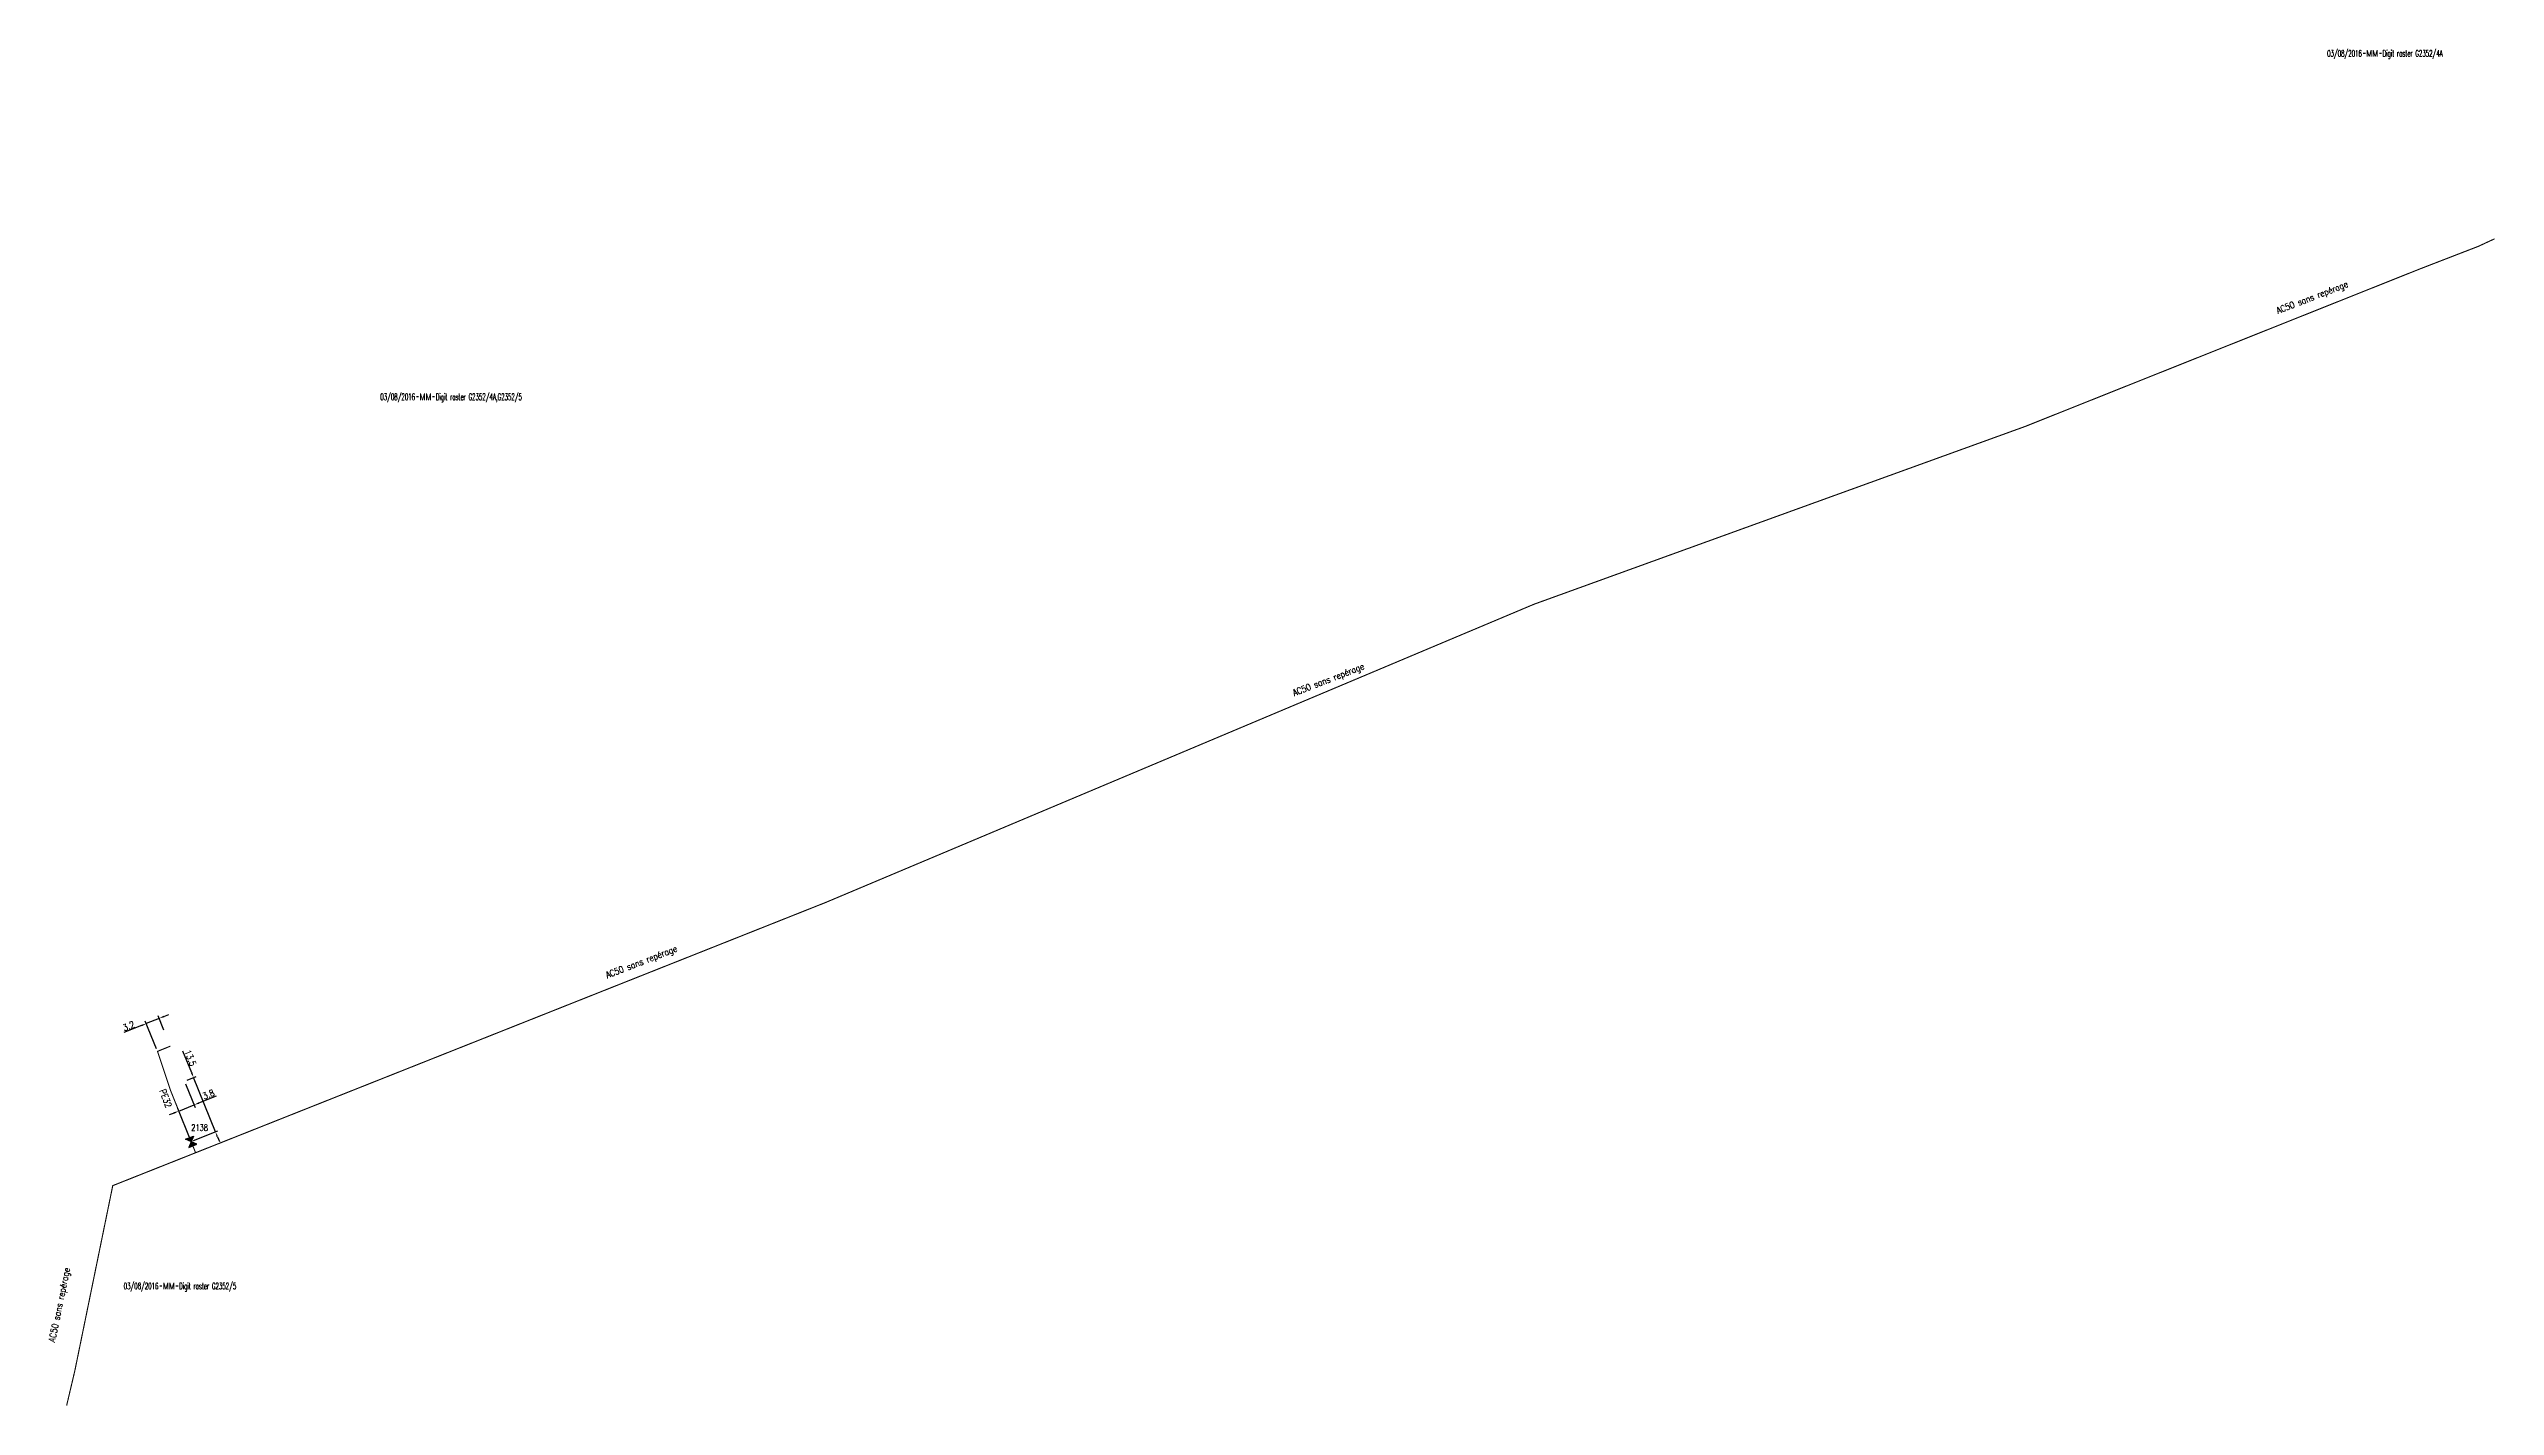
# Model space of a CAD drawing. Header units: millimetres. Extents: x 133000 to 134000, y 130000 to 131000.
# Drawn here: x 133436 to 134000, y 130000 to 130313 of the extents above; entities that cross this region are included whole.
import ezdxf
from ezdxf.enums import TextEntityAlignment as Align

# ---------------------------------------------------------------- set-up
doc = ezdxf.new("R2010")
doc.units = ezdxf.units.MM
doc.header["$PDMODE"] = 34
doc.layers.get('0').update_dxf_attribs({"linetype": 'CONTINUOUS'})
doc.layers.get('Defpoints').update_dxf_attribs({"linetype": 'CONTINUOUS'})
for name, color, linetype in [('G_120', 4, 'CONTINUOUS'), ('G_300', 7, 'CONTINUOUS'), ('G_910', 7, 'CONTINUOUS')]:
    doc.layers.add(name, color=color, linetype=linetype)
doc.styles.add('G_ROMANS', font='ROMANS.SHX', dxfattribs={"width": 0.75})
doc.styles.get("Standard").update_dxf_attribs({"font": 'romans.shx', "width": 0.85})
doc.linetypes.add('G_CROSS_COUNTRY', pattern='A,8,-7.08,["CROSS COUNTRY",Standard,S=1,R=0,X=-6.34,Y=-0.5],-7.08', length=22.16)
doc.linetypes.add('G_typB_PE', pattern='A,5,-0.3,["o",Standard,S=1.5,R=0,X=0,Y=-0.5],-1.65', length=6.95)
doc.dimstyles.get("Standard").update_dxf_attribs({"dimtxt": 1.5, "dimasz": 1.2, "dimexe": 0.625, "dimexo": 0.625, "dimgap": 0.25, "dimtad": 1, "dimdec": 1, "dimzin": 0, "dimdsep": 46, "dimtxsty": 'Standard', "dimcen": -0.5, "dimadec": 0, "dimazin": 0, "dimtfac": 1, "dimtdec": 1, "dimtmove": 0, "dimatfit": 3, "dimfxl": 0, "dimtolj": 1, "dimtzin": 0, "dimarcsym": 0})

msp = doc.modelspace()

# ---------------------------------------------------------------- texts
at = {"layer": 'G_120', "linetype": 'Continuous', "width": 0.85}
for s, rotation, p in [('AC50 sans repérage', 21.1502, (133950.03, 130251.9)), ('AC50 sans repérage', 21.1502, (133723.09, 130163.7)), ('AC50 sans repérage', 21.1502, (133564.57, 130098.56)), ('PE32', 290.7514, (133461.26, 130072.67)), ('AC50 sans repérage', 78.4196, (133437.16, 130014.52))]:
    msp.add_text(s, height=1.5, rotation=rotation, dxfattribs=at).set_placement(p)

# ---------------------------------------------------------------- blocks, each defined once
blk = doc.blocks.new('G_300_04')
at = {"linetype": 'Continuous'}
h = blk.add_hatch(color=0, dxfattribs=at)
h.paths.add_polyline_path([(-1, 1), (-1, -1), (0, 0)])
h.paths.add_polyline_path([(1, 1), (0, 0), (1, -1)])
at = {"color": 0, "linetype": 'Continuous', "flags": 128}
blk.add_lwpolyline([(-1, -1), (1, 1), (1, -1), (-1, 1)], close=True, dxfattribs=at)
at = {"color": 0, "linetype": 'Continuous', "style": 'G_ROMANS', "width": 0.75}
blk.add_attdef('NUM', text='', height=1.5, dxfattribs=at).set_placement((0, 2.1), align=Align.MIDDLE_CENTER)
at = {"color": 0, "linetype": 'Continuous', "style": 'G_ROMANS', "width": 0.75, "flags": 3}
for tag, p in [('DEF_LEG', (0, -5)), ('DEF_COUP', (0, -7.5)), ('DEF_TYPE', (0, -10))]:
    blk.add_attdef(tag, text='', height=1.2, dxfattribs=at).set_placement(p, align=Align.MIDDLE)
blk = doc.blocks.new('GIS_MODF')
at = {"color": 0, "linetype": 'Continuous', "flags": 128}
for points in [[(-2.18, -0.01), (-1.68, -0.01)], [(1.52, -0.01), (2.02, -0.01)]]:
    blk.add_lwpolyline(points, dxfattribs=at)
at = {"color": 0, "linetype": 'Continuous', "width": 0.5}
blk.add_attdef('DATE', text='', height=1.5, dxfattribs=at).set_placement((-2.5, -0.8), align=Align.RIGHT)
at = {"color": 0, "linetype": 'Continuous', "width": 1.771291}
blk.add_attdef('USER', text='', height=1.5, dxfattribs=at).set_placement((-1.51, -0.8), (1.28, -0.8), align=Align.FIT)
at = {"color": 0, "linetype": 'Continuous', "width": 0.5}
blk.add_attdef('DESC', (2.29, -0.8), '', height=1.5, dxfattribs=at)
blk = doc.blocks.new('*D131')
at = {"layer": 'Defpoints', "color": 0, "linetype": 'Continuous', "transparency": 16777216}
for p in [(133467.09, 130074.84), (133469.18, 130075.67), (133468.6, 130060.89)]:
    blk.add_point(p, dxfattribs=at)
at = {"layer": 'G_300', "color": 0, "linetype": 'Continuous', "lineweight": -2, "transparency": 16777216}
for p, q in [((133468.73, 130076.79), (133466.71, 130081.8)), ((133467.67, 130075.07), (133469.76, 130075.91)), ((133474.21, 130063.15), (133469.18, 130075.67)), ((133469.18, 130061.13), (133474.79, 130063.38)), ((133474.66, 130062.03), (133475.11, 130060.92))]:
    blk.add_line(p, q, dxfattribs=at)
at = {"layer": 'G_300', "color": 0, "linetype": 'Continuous', "transparency": 16777216}
for points in [[(133468.91, 130076.86), (133468.54, 130076.71), (133469.18, 130075.67)], [(133474.84, 130062.11), (133474.47, 130061.96), (133474.21, 130063.15)]]:
    blk.add_solid(points, dxfattribs=at)
at = {"layer": 'G_300', "color": 0, "linetype": 'Continuous', "transparency": 16777216, "insert": (133468.42, 130080.22), "char_height": 1.5, "attachment_point": 5, "rotation": 291.9007}
blk.add_mtext('\\A1;13.5', dxfattribs=at)
blk = doc.blocks.new('*D132')
at = {"layer": 'Defpoints', "color": 0, "linetype": 'Continuous', "transparency": 16777216}
for p in [(133467.09, 130074.84), (133469.29, 130069.38), (133468.6, 130060.89)]:
    blk.add_point(p, dxfattribs=at)
at = {"layer": 'G_300', "color": 0, "linetype": 'Continuous', "lineweight": -2, "transparency": 16777216}
for p, q in [((133467.33, 130074.26), (133469.52, 130068.8)), ((133468.37, 130061.47), (133465.53, 130068.54)), ((133465.76, 130067.96), (133469.29, 130069.38)), ((133470.4, 130069.82), (133474.46, 130071.45)), ((133464.65, 130067.51), (133463.54, 130067.06))]:
    blk.add_line(p, q, dxfattribs=at)
at = {"layer": 'G_300', "color": 0, "linetype": 'Continuous', "transparency": 16777216}
for points in [[(133464.57, 130067.7), (133464.72, 130067.33), (133465.76, 130067.96)], [(133470.33, 130070.01), (133470.48, 130069.64), (133469.29, 130069.38)]]:
    blk.add_solid(points, dxfattribs=at)
at = {"layer": 'G_300', "color": 0, "linetype": 'Continuous', "transparency": 16777216, "insert": (133472.61, 130071.79), "char_height": 1.5, "attachment_point": 5, "rotation": 21.9007}
blk.add_mtext('\\A1;3.8', dxfattribs=at)
blk = doc.blocks.new('*D133')
at = {"layer": 'Defpoints', "color": 0, "linetype": 'Continuous', "transparency": 16777216}
for p in [(133461.23, 130089.34), (133462.56, 130086.05), (133460.85, 130081.74)]:
    blk.add_point(p, dxfattribs=at)
at = {"layer": 'G_120', "color": 0, "linetype": 'Continuous', "lineweight": -2, "transparency": 16777216}
for p, q in [((133457.15, 130087.69), (133453.1, 130086.06)), ((133460.62, 130082.32), (133458.03, 130088.72)), ((133461.23, 130089.34), (133458.26, 130088.14)), ((133462.33, 130086.63), (133461, 130089.92)), ((133462.34, 130089.79), (133463.46, 130090.24))]:
    blk.add_line(p, q, dxfattribs=at)
at = {"layer": 'G_120', "color": 0, "linetype": 'Continuous', "transparency": 16777216}
for points in [[(133457.08, 130087.88), (133457.23, 130087.51), (133458.26, 130088.14)], [(133462.27, 130089.98), (133462.42, 130089.61), (133461.23, 130089.34)]]:
    blk.add_solid(points, dxfattribs=at)
at = {"layer": 'G_120', "color": 0, "linetype": 'Continuous', "transparency": 16777216, "insert": (133454.19, 130087.58), "char_height": 1.5, "attachment_point": 5, "rotation": 22.0077}
blk.add_mtext('\\A1;3.2', dxfattribs=at)

# ---------------------------------------------------------------- dimensions: what is measured, and where the dimension line sits
at = {"layer": 'G_120', "linetype": 'Continuous'}
dim = msp.add_linear_dim(base=(133461.23, 130089.34), p1=(133460.85, 130081.74), p2=(133462.56, 130086.05), angle=202.0077, dimstyle='Standard', override={"dimatfit": 0}, dxfattribs=at)
dim.commit()
dim.dimension.update_dxf_attribs({"geometry": '*D133', "text_midpoint": (133454.57, 130086.65), "dimtype": 160})
at = {"layer": 'G_300', "linetype": 'Continuous'}
for base, angle, picture, middle in [((133469.18, 130075.67), 291.9007, '*D131', (133467.5, 130079.85)), ((133469.29, 130069.38), 201.9007, '*D132', (133472.99, 130070.86))]:
    dim = msp.add_linear_dim(base=base, p1=(133468.6, 130060.89), p2=(133467.09, 130074.84), angle=angle, dimstyle='Standard', override={"dimatfit": 0}, dxfattribs=at)
    dim.commit()
    dim.dimension.update_dxf_attribs({"geometry": picture, "text_midpoint": middle, "dimtype": 160})

# ---------------------------------------------------------------- linework, layer by layer
at = {"layer": 'G_120', "linetype": 'G_CROSS_COUNTRY', "flags": 128}
msp.add_lwpolyline([(133439.88, 130000.01, 0.25, 0.25, 0), (133439.88, 130000.01, 0.25, 0.25, 0), (133441.76, 130007.99, 0.25, 0.25, 0), (133450.52, 130050.75, 0.25, 0.25, 0), (133469.63, 130058.34, 0.25, 0.25, 0), (133614.98, 130116.09, 0.25, 0.25, 0), (133614.98, 130116.09, 0.25, 0.25, 0), (133778.35, 130184.89, 0.25, 0.25, 0), (133778.35, 130184.89, 0.25, 0.25, 0), (133891.73, 130225.94, 0.25, 0.25, 0), (133982.75, 130262.27, 0.25, 0.25, 0), (133996.3, 130267.51, 0.25, 0.25, 0), (134000, 130269.23, 0, 0, 0)], format="xyseb", dxfattribs=at)
at = {"layer": 'G_120', "linetype": 'G_typB_PE', "const_width": 0.25, "flags": 128}
for points in [[(133468.23, 130061.82), (133463.8, 130072.84), (133460.85, 130081.74), (133463.82, 130082.94)], [(133469.63, 130058.34), (133468.98, 130059.97)]]:
    msp.add_lwpolyline(points, dxfattribs=at)

# ---------------------------------------------------------------- block references
at = {"layer": 'G_300'}
ref = msp.add_blockref('G_300_04', (133468.6, 130060.89), dxfattribs=dict(at, rotation=111.9006760015476))
ref.add_attrib('NUM', '2138', dxfattribs={"layer": '0', "color": 0, "linetype": 'Continuous', "lineweight": 0, "height": 1.5, "style": 'G_ROMANS', "width": 0.75}).set_placement((133470.56, 130064.13), align=Align.MIDDLE)
at = {"layer": 'G_910'}
ref = msp.add_blockref('GIS_MODF', (133971.91, 130312.07), dxfattribs=at)
ref.add_attrib('DATE', '03/08/2016', dxfattribs={"layer": '0', "color": 0, "linetype": 'Continuous', "height": 1.5, "width": 0.5}).set_placement((133969.4, 130311.27), align=Align.RIGHT)
ref.add_attrib('USER', 'MM', dxfattribs={"layer": '0', "color": 0, "linetype": 'Continuous', "height": 1.5, "width": 0.885646}).set_placement((133970.4, 130311.27), (133973.18, 130311.27), align=Align.FIT)
ref.add_attrib('DESC', 'Digit raster G2352/4A', (133974.19, 130311.27), dxfattribs={"layer": '0', "color": 0, "linetype": 'Continuous', "height": 1.5, "width": 0.5})
ref = msp.add_blockref('GIS_MODF', (133522.76, 130232.82), dxfattribs=at)
ref.add_attrib('DATE', '03/08/2016', dxfattribs={"layer": '0', "color": 0, "linetype": 'Continuous', "height": 1.5, "width": 0.5}).set_placement((133520.26, 130232.02), align=Align.RIGHT)
ref.add_attrib('USER', 'MM', dxfattribs={"layer": '0', "color": 0, "linetype": 'Continuous', "height": 1.5, "width": 0.885646}).set_placement((133521.26, 130232.02), (133524.04, 130232.02), align=Align.FIT)
ref.add_attrib('DESC', 'Digit raster G2352/4A,G2352/5', (133525.05, 130232.02), dxfattribs={"layer": '0', "color": 0, "linetype": 'Continuous', "height": 1.5, "width": 0.5})
ref = msp.add_blockref('GIS_MODF', (133463.56, 130027.63), dxfattribs=at)
ref.add_attrib('DATE', '03/08/2016', dxfattribs={"layer": '0', "color": 0, "linetype": 'Continuous', "height": 1.5, "width": 0.5}).set_placement((133461.06, 130026.83), align=Align.RIGHT)
ref.add_attrib('USER', 'MM', dxfattribs={"layer": '0', "color": 0, "linetype": 'Continuous', "height": 1.5, "width": 0.885646}).set_placement((133462.05, 130026.83), (133464.83, 130026.83), align=Align.FIT)
ref.add_attrib('DESC', 'Digit raster G2352/5', (133465.85, 130026.83), dxfattribs={"layer": '0', "color": 0, "linetype": 'Continuous', "height": 1.5, "width": 0.5})

msp.set_redraw_order([(e.dxf.handle, doc.entitydb.next_handle()) for e in msp.query("TEXT MTEXT ATTDEF DIMENSION ARC_DIMENSION")])  # texts and dimensions are drawn at this point

doc.saveas('drawing.dxf')
